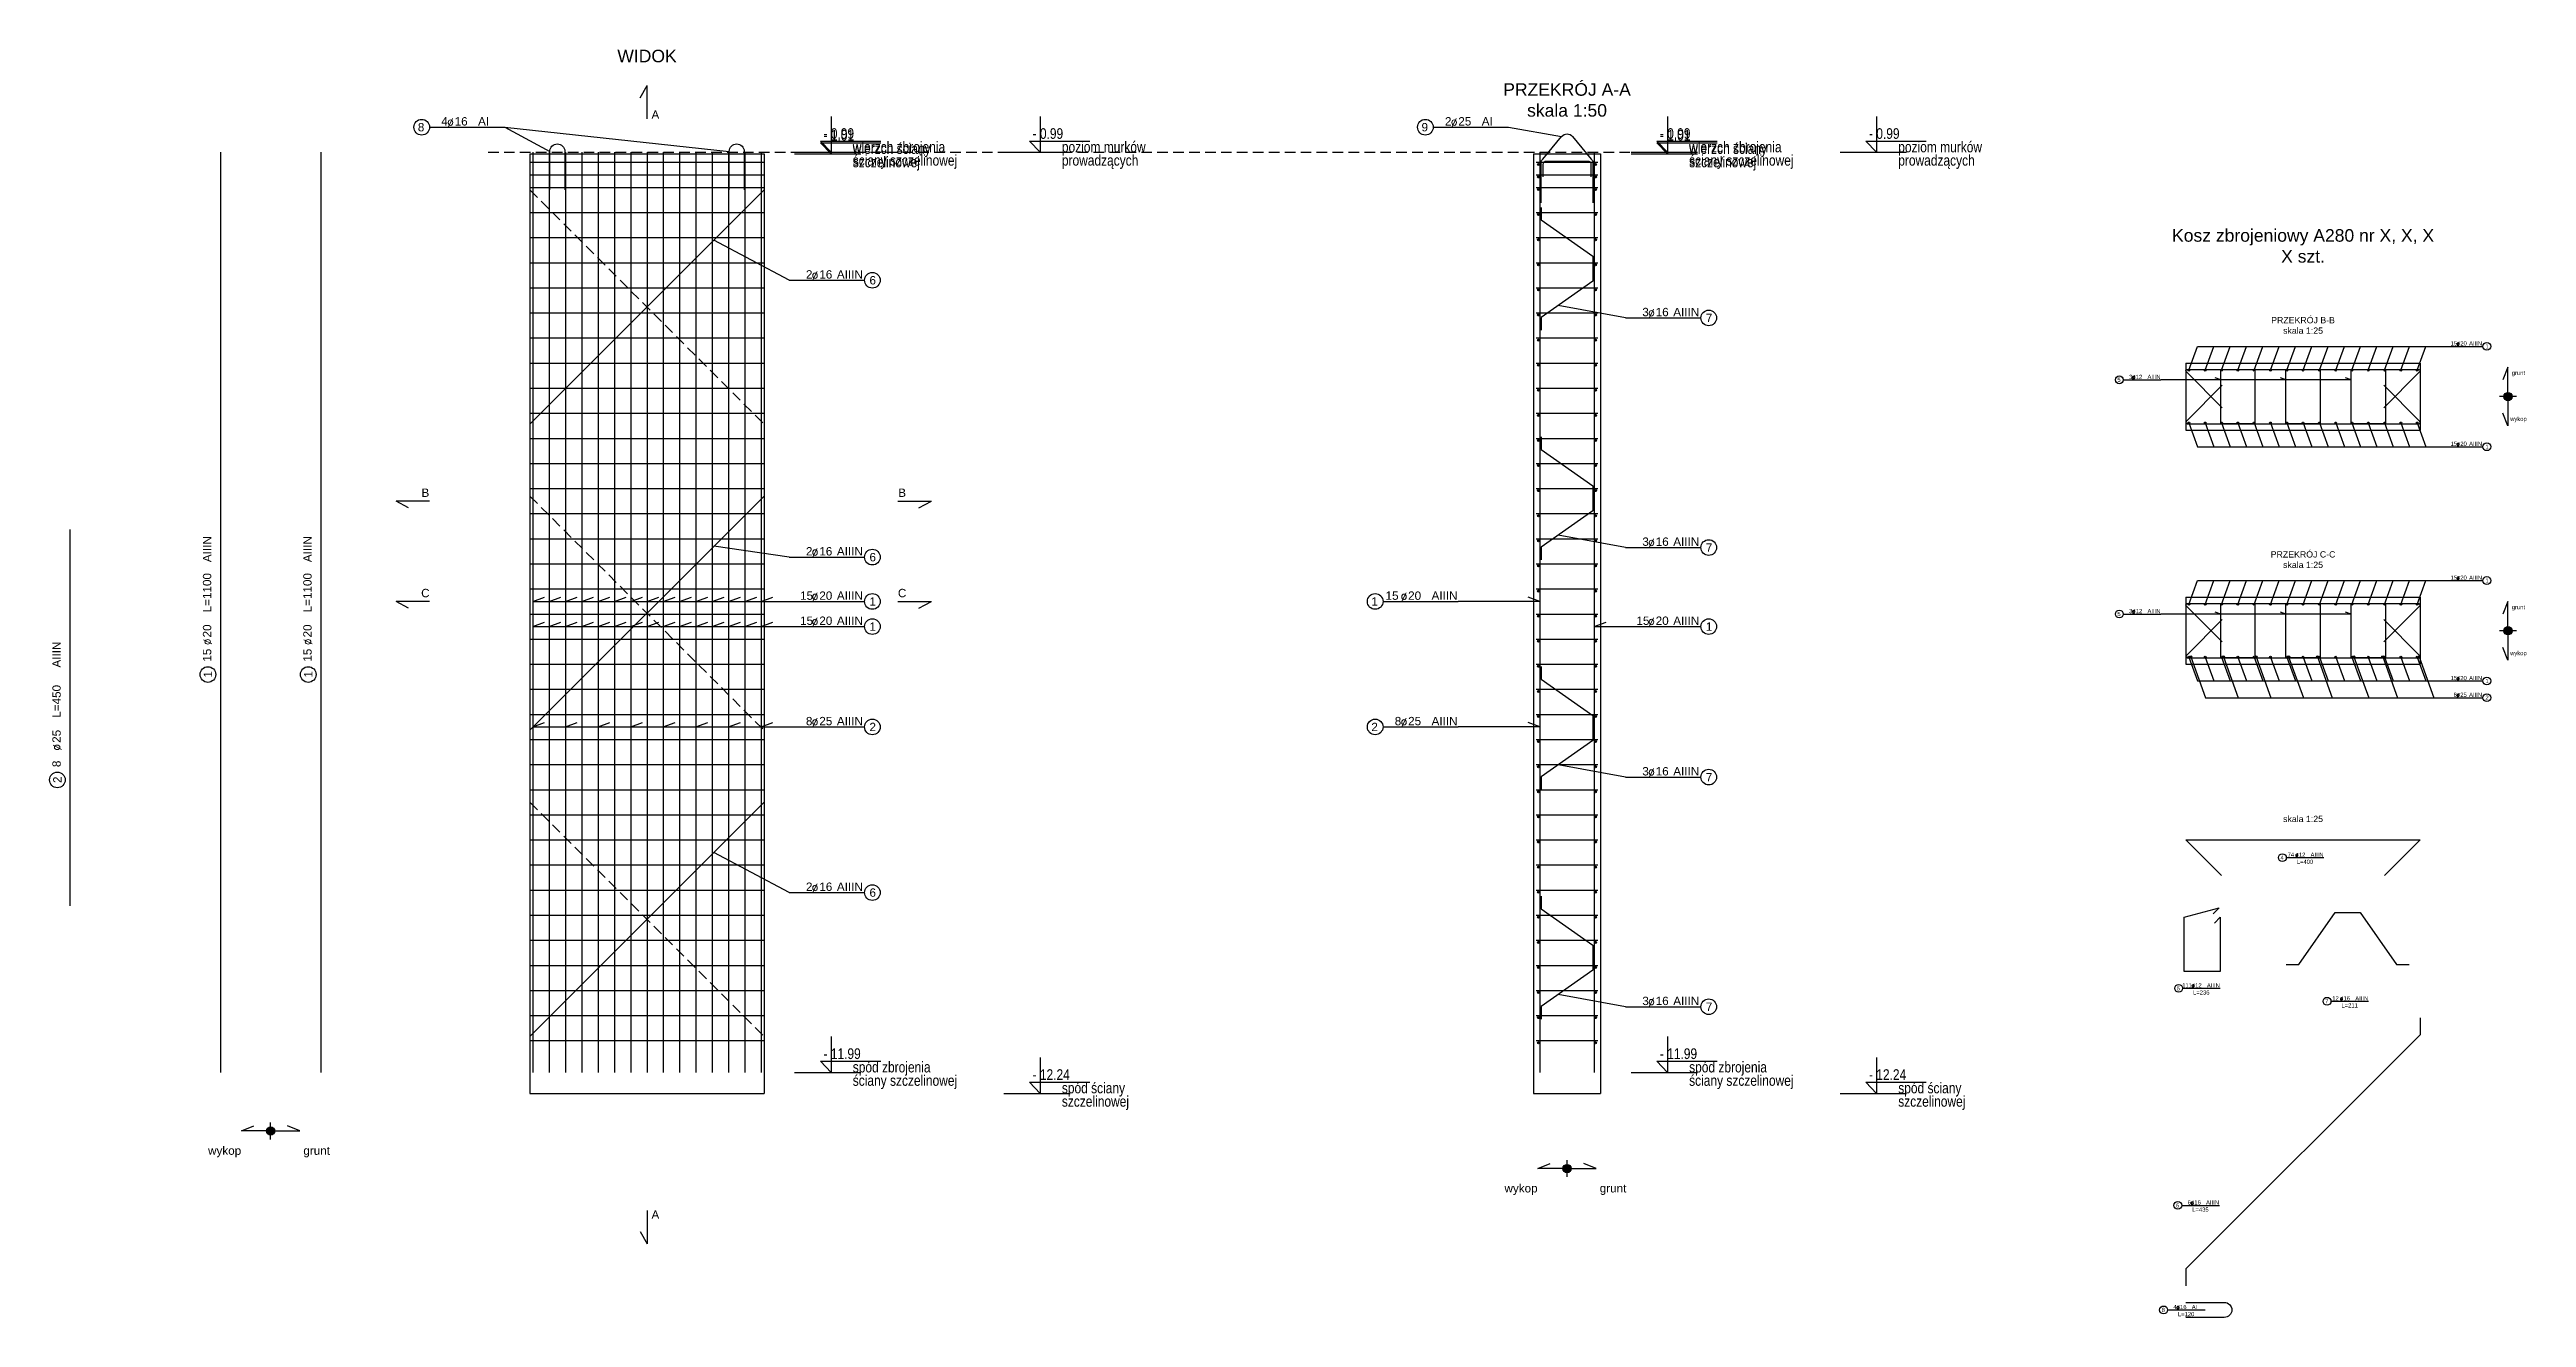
# Model space of a CAD drawing. Extents: x -5033 to 9347, y -16423 to -2430.
# Drawn here: x -1574 to 1387, y -3946 to -2430 of the extents above; entities that cross this region are included whole.
import ezdxf
from ezdxf.enums import TextEntityAlignment as Align

# ---------------------------------------------------------------- set-up
doc = ezdxf.new("R2010")
doc.units = 0
doc.header["$MEASUREMENT"] = 0
doc.linetypes.add('DASHED', pattern=[19.05, 12.7, -6.35])
for name, color, linetype in [('__SOL-KOTY_WYSOKOSCIOWE', 4, 'CONTINUOUS'), ('__SOL-OPISY', 4, 'CONTINUOUS'), ('__SOL-PRZERYWANA', 253, 'DASHED'), ('__SOL-WIDOK', 4, 'CONTINUOUS'), ('__SOL-ZBROJENIE', 3, 'CONTINUOUS')]:
    doc.layers.add(name, color=color, linetype=linetype)
doc.styles.add('ARIAL', font='arial.ttf', dxfattribs={"height": 2.5})
doc.styles.add('SIMPLEX', font='SIMPLEX.SHX', dxfattribs={"width": 0.8})
doc.styles.get("Standard").update_dxf_attribs({"font": 'arial.ttf'})

msp = doc.modelspace()

# ---------------------------------------------------------------- texts
at = {"layer": '__SOL-OPISY', "width": 2500, "attachment_point": 5}
for s, insert, char_height in [('\\P\\PWIDOK\\P', (-860, -2413), 15), ('\\P\\P\\PPRZEKRÓJ A-A\\Pskala 1:50\\P', (240, -2453), 15), ('A\\P', (-850, -2508), 10), ('Kosz zbrojeniowy A280 nr X, X, X\\PX szt.\\P', (1120, -2665), 15), ('PRZEKRÓJ B-B\\Pskala 1:25\\P', (1120, -2760), 7.5), ('grunt\\P', (1377.5, -2817.5), 5), ('wykop\\P', (1377.5, -2872.5), 5), ('B\\P', (-1125, -2960), 10), ('B\\P', (-555, -2960), 10), ('PRZEKRÓJ C-C\\Pskala 1:25\\P', (1120, -3040), 7.5), ('C\\P', (-1125, -3080), 10), ('C\\P', (-555, -3080), 10), ('grunt\\P', (1377.5, -3097.5), 5), ('wykop\\P', (1377.5, -3152.5), 5), ('skala 1:25\\P', (1120, -3350), 7.5), ('wykop\\P', (-1365, -3748), 10), ('grunt\\P', (-1255, -3748), 10), ('wykop\\P', (185, -3793), 10), ('grunt\\P', (295, -3793), 10), ('A\\P', (-850, -3823), 10)]:
    msp.add_mtext(s, dxfattribs=dict(at, insert=insert, char_height=char_height))

# ---------------------------------------------------------------- blocks, each defined once
blk = doc.blocks.new('OPIS_PRET_BEZ_LINII')
at = {"layer": '__SOL-OPISY'}
blk.add_circle((25.7, 0), 9.36, dxfattribs=at)
at = {"layer": '__SOL-OPISY', "style": 'SIMPLEX', "width": 0.9}
blk.add_text(' %%c ', height=10, dxfattribs=at).set_placement((64.7, -4.8), align=Align.CENTER)
at = {"layer": '__SOL-OPISY', "style": 'ARIAL', "width": 0.8}
blk.add_attdef('NUMER', text='', height=10, dxfattribs=at).set_placement((25.7, 0), align=Align.MIDDLE)
blk.add_attdef('ILOSC', text='', height=10, dxfattribs=at).set_placement((56.9, -5.1), align=Align.RIGHT)
for tag, p in [('SREDNICA', (71, -5.1)), ('DLUGOSC', (95.1, -5.2)), ('STAL', (144.7, -5.2))]:
    blk.add_attdef(tag, p, '', height=10, dxfattribs=at)
blk = doc.blocks.new('OPIS_PRAWY')
at = {"layer": '__SOL-OPISY'}
blk.add_line((0, 0), (90, 0), dxfattribs=at)
blk.add_circle((99.4, 0), 9.36, dxfattribs=at)
at = {"layer": '__SOL-OPISY', "style": 'SIMPLEX', "width": 0.9}
blk.add_text(' %%c ', height=10, dxfattribs=at).set_placement((20.9, 0.5))
at = {"layer": '__SOL-OPISY', "style": 'ARIAL', "width": 0.8}
blk.add_attdef('ILOSC', text='', height=10, dxfattribs=at).set_placement((27.1, 0.1), align=Align.RIGHT)
for tag, p in [('SREDNICA', (35.4, 0.1)), ('STAL', (58.4, 0.5))]:
    blk.add_attdef(tag, p, '', height=10, dxfattribs=at)
for tag, p in [('NUMER', (99.4, 0)), ('DLUGOSC', (52.8, -6.1))]:
    blk.add_attdef(tag, text='', height=10, dxfattribs=at).set_placement(p, align=Align.MIDDLE)
blk = doc.blocks.new('OPIS_LEWY')
at = {"layer": '__SOL-OPISY'}
blk.add_line((-90, 0), (0, 0), dxfattribs=at)
blk.add_circle((-99.4, 0), 9.36, dxfattribs=at)
at = {"layer": '__SOL-OPISY', "style": 'SIMPLEX', "width": 0.9}
blk.add_text(' %%c ', height=10, dxfattribs=at).set_placement((-75, 0.5))
at = {"layer": '__SOL-OPISY', "style": 'ARIAL', "width": 0.8}
for tag, p in [('NUMER', (-99.4, 0)), ('DLUGOSC', (-58.9, -6.6))]:
    blk.add_attdef(tag, text='', height=10, dxfattribs=at).set_placement(p, align=Align.MIDDLE)
blk.add_attdef('ILOSC', text='', height=10, dxfattribs=at).set_placement((-74, 0.1), align=Align.RIGHT)
for tag, p in [('SREDNICA', (-65.8, 0.1)), ('STAL', (-42.7, 0.3))]:
    blk.add_attdef(tag, p, '', height=10, dxfattribs=at)
blk = doc.blocks.new('KOTA')
at = {"layer": '__SOL-KOTY_WYSOKOSCIOWE'}
for p, q in [((0, 33.4), (0, 0)), ((-34, 0), (28, 0)), ((0, 0), (-9.9, 10.4)), ((-9.9, 10.4), (46.5, 10.4))]:
    blk.add_line(p, q, dxfattribs=at)
at = {"layer": '__SOL-KOTY_WYSOKOSCIOWE', "style": 'ARIAL', "width": 0.8}
blk.add_attdef('RZEDNA', (500.5, 15.9), '', height=10.4, dxfattribs=at)

# ---------------------------------------------------------------- hatches: boundary and pattern name
at = {"layer": '__SOL-OPISY'}
for points in [[(1370, -2845, 1), (1360, -2845, 1)], [(1370, -3125, 1), (1360, -3125, 1)], [(-1305, -3723, 1), (-1315, -3723, 1)], [(245, -3768, 1), (235, -3768, 1)]]:
    msp.add_hatch(color=256, dxfattribs=at).paths.add_polyline_path(points)
at = {"layer": '__SOL-ZBROJENIE'}
for points in [[(207.2, -2567.5, 1), (204.8, -2567.5, 1)], [(275.2, -2567.5, 1), (272.8, -2567.5, 1)], [(207.2, -2582.5, 1), (204.8, -2582.5, 1)], [(207.2, -2597.5, 1), (204.8, -2597.5, 1)], [(275.2, -2582.5, 1), (272.8, -2582.5, 1)], [(275.2, -2597.5, 1), (272.8, -2597.5, 1)], [(207.2, -2627.5, 1), (204.8, -2627.5, 1)], [(275.2, -2627.5, 1), (272.8, -2627.5, 1)], [(207.2, -2657.5, 1), (204.8, -2657.5, 1)], [(275.2, -2657.5, 1), (272.8, -2657.5, 1)], [(207.2, -2687.5, 1), (204.8, -2687.5, 1)], [(275.2, -2687.5, 1), (272.8, -2687.5, 1)], [(207.2, -2717.5, 1), (204.8, -2717.5, 1)], [(275.2, -2717.5, 1), (272.8, -2717.5, 1)], [(207.2, -2747.5, 1), (204.8, -2747.5, 1)], [(275.2, -2747.5, 1), (272.8, -2747.5, 1)], [(207.2, -2777.5, 1), (204.8, -2777.5, 1)], [(275.2, -2777.5, 1), (272.8, -2777.5, 1)], [(207.2, -2807.5, 1), (204.8, -2807.5, 1)], [(275.2, -2807.5, 1), (272.8, -2807.5, 1)], [(984.5, -2813.5, 1), (982.5, -2813.5, 1)], [(1004, -2813.5, 1), (1002, -2813.5, 1)], [(1023.5, -2813.5, 1), (1021.5, -2813.5, 1)], [(1043, -2813.5, 1), (1041, -2813.5, 1)], [(1062.5, -2813.5, 1), (1060.5, -2813.5, 1)], [(1082, -2813.5, 1), (1080, -2813.5, 1)], [(1101.5, -2813.5, 1), (1099.5, -2813.5, 1)], [(1121, -2813.5, 1), (1119, -2813.5, 1)], [(1140.5, -2813.5, 1), (1138.5, -2813.5, 1)], [(1160, -2813.5, 1), (1158, -2813.5, 1)], [(1179.5, -2813.5, 1), (1177.5, -2813.5, 1)], [(1199, -2813.5, 1), (1197, -2813.5, 1)], [(1218.5, -2813.5, 1), (1216.5, -2813.5, 1)], [(1238, -2813.5, 1), (1236, -2813.5, 1)], [(1257.5, -2813.5, 1), (1255.5, -2813.5, 1)], [(207.2, -2837.5, 1), (204.8, -2837.5, 1)], [(275.2, -2837.5, 1), (272.8, -2837.5, 1)], [(207.2, -2867.5, 1), (204.8, -2867.5, 1)], [(275.2, -2867.5, 1), (272.8, -2867.5, 1)], [(207.2, -2897.5, 1), (204.8, -2897.5, 1)], [(275.2, -2897.5, 1), (272.8, -2897.5, 1)], [(984.5, -2876.5, 1), (982.5, -2876.5, 1)], [(1004, -2876.5, 1), (1002, -2876.5, 1)], [(1023.5, -2876.5, 1), (1021.5, -2876.5, 1)], [(1043, -2876.5, 1), (1041, -2876.5, 1)], [(1062.5, -2876.5, 1), (1060.5, -2876.5, 1)], [(1082, -2876.5, 1), (1080, -2876.5, 1)], [(1101.5, -2876.5, 1), (1099.5, -2876.5, 1)], [(1121, -2876.5, 1), (1119, -2876.5, 1)], [(1140.5, -2876.5, 1), (1138.5, -2876.5, 1)], [(1160, -2876.5, 1), (1158, -2876.5, 1)], [(1179.5, -2876.5, 1), (1177.5, -2876.5, 1)], [(1199, -2876.5, 1), (1197, -2876.5, 1)], [(1218.5, -2876.5, 1), (1216.5, -2876.5, 1)], [(1238, -2876.5, 1), (1236, -2876.5, 1)], [(1257.5, -2876.5, 1), (1255.5, -2876.5, 1)], [(207.2, -2927.5, 1), (204.8, -2927.5, 1)], [(275.2, -2927.5, 1), (272.8, -2927.5, 1)], [(207.2, -2957.5, 1), (204.8, -2957.5, 1)], [(275.2, -2957.5, 1), (272.8, -2957.5, 1)], [(207.2, -2987.5, 1), (204.8, -2987.5, 1)], [(275.2, -2987.5, 1), (272.8, -2987.5, 1)], [(207.2, -3017.5, 1), (204.8, -3017.5, 1)], [(275.2, -3017.5, 1), (272.8, -3017.5, 1)], [(207.2, -3047.5, 1), (204.8, -3047.5, 1)], [(275.2, -3047.5, 1), (272.8, -3047.5, 1)], [(207.2, -3077.5, 1), (204.8, -3077.5, 1)], [(275.2, -3077.5, 1), (272.8, -3077.5, 1)], [(207.2, -3107.5, 1), (204.8, -3107.5, 1)], [(275.2, -3107.5, 1), (272.8, -3107.5, 1)], [(984.5, -3093.5, 1), (982.5, -3093.5, 1)], [(1004, -3093.5, 1), (1002, -3093.5, 1)], [(1023.5, -3093.5, 1), (1021.5, -3093.5, 1)], [(1043, -3093.5, 1), (1041, -3093.5, 1)], [(1062.5, -3093.5, 1), (1060.5, -3093.5, 1)], [(1082, -3093.5, 1), (1080, -3093.5, 1)], [(1101.5, -3093.5, 1), (1099.5, -3093.5, 1)], [(1121, -3093.5, 1), (1119, -3093.5, 1)], [(1140.5, -3093.5, 1), (1138.5, -3093.5, 1)], [(1160, -3093.5, 1), (1158, -3093.5, 1)], [(1179.5, -3093.5, 1), (1177.5, -3093.5, 1)], [(1199, -3093.5, 1), (1197, -3093.5, 1)], [(1218.5, -3093.5, 1), (1216.5, -3093.5, 1)], [(1238, -3093.5, 1), (1236, -3093.5, 1)], [(1257.5, -3093.5, 1), (1255.5, -3093.5, 1)], [(207.2, -3137.5, 1), (204.8, -3137.5, 1)], [(275.2, -3137.5, 1), (272.8, -3137.5, 1)], [(207.2, -3167.5, 1), (204.8, -3167.5, 1)], [(275.2, -3167.5, 1), (272.8, -3167.5, 1)], [(984.5, -3156.5, 1), (982.5, -3156.5, 1)], [(987, -3156.25, 1), (984.5, -3156.25, 1)], [(1004, -3156.5, 1), (1002, -3156.5, 1)], [(1023.5, -3156.5, 1), (1021.5, -3156.5, 1)], [(1026, -3156.25, 1), (1023.5, -3156.25, 1)], [(1043, -3156.5, 1), (1041, -3156.5, 1)], [(1062.5, -3156.5, 1), (1060.5, -3156.5, 1)], [(1065, -3156.25, 1), (1062.5, -3156.25, 1)], [(1082, -3156.5, 1), (1080, -3156.5, 1)], [(1101.5, -3156.5, 1), (1099.5, -3156.5, 1)], [(1104, -3156.25, 1), (1101.5, -3156.25, 1)], [(1121, -3156.5, 1), (1119, -3156.5, 1)], [(1138.5, -3156.25, 1), (1136, -3156.25, 1)], [(1140.5, -3156.5, 1), (1138.5, -3156.5, 1)], [(1160, -3156.5, 1), (1158, -3156.5, 1)], [(1179.5, -3156.5, 1), (1177.5, -3156.5, 1)], [(1182, -3156.25, 1), (1179.5, -3156.25, 1)], [(1199, -3156.5, 1), (1197, -3156.5, 1)], [(1216.5, -3156.25, 1), (1214, -3156.25, 1)], [(1218.5, -3156.5, 1), (1216.5, -3156.5, 1)], [(1238, -3156.5, 1), (1236, -3156.5, 1)], [(1257.5, -3156.5, 1), (1255.5, -3156.5, 1)], [(1260, -3156.25, 1), (1257.5, -3156.25, 1)], [(207.2, -3197.5, 1), (204.8, -3197.5, 1)], [(275.2, -3197.5, 1), (272.8, -3197.5, 1)], [(207.2, -3227.5, 1), (204.8, -3227.5, 1)], [(275.2, -3227.5, 1), (272.8, -3227.5, 1)], [(207.2, -3257.5, 1), (204.8, -3257.5, 1)], [(275.2, -3257.5, 1), (272.8, -3257.5, 1)], [(207.2, -3287.5, 1), (204.8, -3287.5, 1)], [(275.2, -3287.5, 1), (272.8, -3287.5, 1)], [(207.2, -3317.5, 1), (204.8, -3317.5, 1)], [(275.2, -3317.5, 1), (272.8, -3317.5, 1)], [(207.2, -3347.5, 1), (204.8, -3347.5, 1)], [(275.2, -3347.5, 1), (272.8, -3347.5, 1)], [(207.2, -3377.5, 1), (204.8, -3377.5, 1)], [(275.2, -3377.5, 1), (272.8, -3377.5, 1)], [(207.2, -3407.5, 1), (204.8, -3407.5, 1)], [(275.2, -3407.5, 1), (272.8, -3407.5, 1)], [(207.2, -3437.5, 1), (204.8, -3437.5, 1)], [(275.2, -3437.5, 1), (272.8, -3437.5, 1)], [(207.2, -3467.5, 1), (204.8, -3467.5, 1)], [(275.2, -3467.5, 1), (272.8, -3467.5, 1)], [(207.2, -3497.5, 1), (204.8, -3497.5, 1)], [(275.2, -3497.5, 1), (272.8, -3497.5, 1)], [(207.2, -3527.5, 1), (204.8, -3527.5, 1)], [(275.2, -3527.5, 1), (272.8, -3527.5, 1)], [(207.2, -3557.5, 1), (204.8, -3557.5, 1)], [(275.2, -3557.5, 1), (272.8, -3557.5, 1)], [(207.2, -3587.5, 1), (204.8, -3587.5, 1)], [(275.2, -3587.5, 1), (272.8, -3587.5, 1)], [(207.2, -3617.5, 1), (204.8, -3617.5, 1)], [(275.2, -3617.5, 1), (272.8, -3617.5, 1)]]:
    msp.add_hatch(color=256, dxfattribs=at).paths.add_polyline_path(points)

# ---------------------------------------------------------------- linework, layer by layer
at = {"layer": '__SOL-OPISY'}
for p, q in [((-868, -2488), (-860, -2473)), ((-860, -2513), (-860, -2473)), ((-1030, -2523), (-976.25, -2552)), ((-1030, -2523), (-761.75, -2552)), ((170, -2523), (233.5, -2534.3)), ((-690, -2706), (-780, -2658)), ((310, -2750.98), (229.52, -2736.3)), ((983.5, -2813.5), (993.87, -2785)), ((993.87, -2785), (1290, -2785)), ((1003, -2813.5), (1013.37, -2785)), ((1022.5, -2813.5), (1032.87, -2785)), ((1042, -2813.5), (1052.37, -2785)), ((1061.5, -2813.5), (1071.87, -2785)), ((1081, -2813.5), (1091.37, -2785)), ((1100.5, -2813.5), (1110.87, -2785)), ((1120, -2813.5), (1130.37, -2785)), ((1139.5, -2813.5), (1149.87, -2785)), ((1159, -2813.5), (1169.37, -2785)), ((1178.5, -2813.5), (1188.87, -2785)), ((1198, -2813.5), (1208.37, -2785)), ((1217.5, -2813.5), (1227.87, -2785)), ((1237, -2813.5), (1247.37, -2785)), ((1256.5, -2813.5), (1266.87, -2785)), ((1365, -2810), (1359, -2825)), ((1365, -2845), (1365, -2810)), ((1177.5, -2825), (950, -2825)), ((1021.5, -2825), (1014.92, -2822.61)), ((1099.5, -2825), (1092.92, -2822.61)), ((1177.5, -2825), (1170.92, -2822.61)), ((1375, -2845), (1355, -2845)), ((1365, -2880), (1359, -2865)), ((1365, -2845), (1365, -2880)), ((983.5, -2876.5), (993.87, -2905)), ((1003, -2876.5), (1013.37, -2905)), ((1022.5, -2876.5), (1032.87, -2905)), ((1042, -2876.5), (1052.37, -2905)), ((1061.5, -2876.5), (1071.87, -2905)), ((1081, -2876.5), (1091.37, -2905)), ((1100.5, -2876.5), (1110.87, -2905)), ((1120, -2876.5), (1130.37, -2905)), ((1139.5, -2876.5), (1149.87, -2905)), ((1159, -2876.5), (1169.37, -2905)), ((1178.5, -2876.5), (1188.87, -2905)), ((1198, -2876.5), (1208.37, -2905)), ((1217.5, -2876.5), (1227.87, -2905)), ((1237, -2876.5), (1247.37, -2905)), ((1256.5, -2876.5), (1266.87, -2905)), ((993.87, -2905), (1290, -2905)), ((-1120, -2970), (-1160, -2970)), ((-1145, -2978), (-1160, -2970)), ((-560, -2970), (-520, -2970)), ((-535, -2978), (-520, -2970)), ((310, -3025.48), (229.52, -3010.8)), ((-690, -3037), (-780, -3024)), ((983.5, -3093.5), (993.87, -3065)), ((993.87, -3065), (1290, -3065)), ((1003, -3093.5), (1013.37, -3065)), ((1022.5, -3093.5), (1032.87, -3065)), ((1042, -3093.5), (1052.37, -3065)), ((1061.5, -3093.5), (1071.87, -3065)), ((1081, -3093.5), (1091.37, -3065)), ((1100.5, -3093.5), (1110.87, -3065)), ((1120, -3093.5), (1130.37, -3065)), ((1139.5, -3093.5), (1149.87, -3065)), ((1159, -3093.5), (1169.37, -3065)), ((1178.5, -3093.5), (1188.87, -3065)), ((1198, -3093.5), (1208.37, -3065)), ((1217.5, -3093.5), (1227.87, -3065)), ((1237, -3093.5), (1247.37, -3065)), ((1256.5, -3093.5), (1266.87, -3065)), ((-1120, -3090), (-1160, -3090)), ((-1145, -3098), (-1160, -3090)), ((-996.5, -3090), (-982.4, -3084.87)), ((-996.5, -3090), (-690, -3090)), ((-977, -3090), (-962.9, -3084.87)), ((-957.5, -3090), (-943.4, -3084.87)), ((-938, -3090), (-923.9, -3084.87)), ((-918.5, -3090), (-904.4, -3084.87)), ((-899, -3090), (-884.9, -3084.87)), ((-879.5, -3090), (-865.4, -3084.87)), ((-860, -3090), (-845.9, -3084.87)), ((-840.5, -3090), (-826.4, -3084.87)), ((-821, -3090), (-806.9, -3084.87)), ((-801.5, -3090), (-787.4, -3084.87)), ((-782, -3090), (-767.9, -3084.87)), ((-762.5, -3090), (-748.4, -3084.87)), ((-743, -3090), (-728.9, -3084.87)), ((-723.5, -3090), (-709.4, -3084.87)), ((-560, -3090), (-520, -3090)), ((-535, -3098), (-520, -3090)), ((207.5, -3090), (110, -3090)), ((207.5, -3090), (193.41, -3084.87)), ((1177.5, -3105), (950, -3105)), ((1021.5, -3105), (1014.92, -3102.61)), ((1099.5, -3105), (1092.92, -3102.61)), ((1177.5, -3105), (1170.92, -3102.61)), ((1365, -3090), (1359, -3105)), ((1365, -3125), (1365, -3090)), ((-996.5, -3120), (-982.4, -3114.87)), ((-996.5, -3120), (-690, -3120)), ((-977, -3120), (-962.9, -3114.87)), ((-957.5, -3120), (-943.4, -3114.87)), ((-938, -3120), (-923.9, -3114.87)), ((-918.5, -3120), (-904.4, -3114.87)), ((-899, -3120), (-884.9, -3114.87)), ((-879.5, -3120), (-865.4, -3114.87)), ((-860, -3120), (-845.9, -3114.87)), ((-840.5, -3120), (-826.4, -3114.87)), ((-821, -3120), (-806.9, -3114.87)), ((-801.5, -3120), (-787.4, -3114.87)), ((-782, -3120), (-767.9, -3114.87)), ((-762.5, -3120), (-748.4, -3114.87)), ((-743, -3120), (-728.9, -3114.87)), ((-723.5, -3120), (-709.4, -3114.87)), ((272.5, -3120), (286.6, -3114.87)), ((272.5, -3120), (310, -3120)), ((1375, -3125), (1355, -3125)), ((1365, -3125), (1365, -3160)), ((983.5, -3156.5), (993.87, -3185)), ((985.75, -3156.25), (1003.49, -3205)), ((1003, -3156.5), (1013.37, -3185)), ((1022.5, -3156.5), (1032.87, -3185)), ((1024.75, -3156.25), (1042.49, -3205)), ((1042, -3156.5), (1052.37, -3185)), ((1061.5, -3156.5), (1071.87, -3185)), ((1063.75, -3156.25), (1081.49, -3205)), ((1081, -3156.5), (1091.37, -3185)), ((1100.5, -3156.5), (1110.87, -3185)), ((1102.75, -3156.25), (1120.49, -3205)), ((1120, -3156.5), (1130.37, -3185)), ((1137.25, -3156.25), (1154.99, -3205)), ((1139.5, -3156.5), (1149.87, -3185)), ((1159, -3156.5), (1169.37, -3185)), ((1178.5, -3156.5), (1188.87, -3185)), ((1180.75, -3156.25), (1198.49, -3205)), ((1198, -3156.5), (1208.37, -3185)), ((1215.25, -3156.25), (1232.99, -3205)), ((1217.5, -3156.5), (1227.87, -3185)), ((1237, -3156.5), (1247.37, -3185)), ((1256.5, -3156.5), (1266.87, -3185)), ((1258.75, -3156.25), (1276.49, -3205)), ((1365, -3160), (1359, -3145)), ((993.87, -3185), (1290, -3185)), ((1003.49, -3205), (1290, -3205)), ((-996.5, -3240), (-982.4, -3234.87)), ((-996.5, -3240), (-690, -3240)), ((-957.5, -3240), (-943.4, -3234.87)), ((-918.5, -3240), (-904.4, -3234.87)), ((-879.5, -3240), (-865.4, -3234.87)), ((-840.5, -3240), (-826.4, -3234.87)), ((-801.5, -3240), (-787.4, -3234.87)), ((-762.5, -3240), (-748.4, -3234.87)), ((-723.5, -3240), (-709.4, -3234.87)), ((207.5, -3240), (110, -3240)), ((207.5, -3240), (193.41, -3234.87)), ((310, -3299.98), (229.52, -3285.3)), ((-690, -3438), (-780, -3390)), ((310, -3574.48), (229.52, -3559.8)), ((-1345, -3723), (-1330, -3717)), ((-1310, -3723), (-1345, -3723)), ((-1310, -3733), (-1310, -3713)), ((-1310, -3723), (-1275, -3723)), ((-1275, -3723), (-1290, -3717)), ((240, -3778), (240, -3758)), ((205, -3768), (220, -3762)), ((240, -3768), (205, -3768)), ((240, -3768), (275, -3768)), ((275, -3768), (260, -3762)), ((-860, -3818), (-860, -3858)), ((-868, -3843), (-860, -3858))]:
    msp.add_line(p, q, dxfattribs=at)
for centre in [(1365, -2845), (1365, -3125), (-1310, -3723), (240, -3768)]:
    msp.add_circle(centre, 5, dxfattribs=at)
at = {"layer": '__SOL-PRZERYWANA'}
msp.add_line((-1050, -2553), (330, -2553), dxfattribs=at)
for points in [[(-1000, -2578), (-1000, -2598), (-720, -2878), (-720, -2898)], [(-1000, -2944), (-1000, -2964), (-720, -3244), (-720, -3264)], [(-1000, -3310), (-1000, -3330), (-720, -3610), (-720, -3630)]]:
    msp.add_lwpolyline(points, dxfattribs=at)
at = {"layer": '__SOL-WIDOK'}
for p, q in [((-1000, -2555), (-1000, -3678)), ((-1000, -2555), (-720, -2555)), ((-720, -2555), (-720, -3678)), ((200, -2555), (200, -3678)), ((200, -2555), (280, -2555)), ((280, -2555), (280, -3678)), ((980, -2805), (980, -2885)), ((980, -2805), (1260, -2805)), ((1260, -2805), (1260, -2885)), ((980, -2885), (1260, -2885)), ((980, -3085), (980, -3165)), ((980, -3085), (1260, -3085)), ((1260, -3085), (1260, -3165)), ((980, -3165), (1260, -3165)), ((-1000, -3678), (-720, -3678)), ((200, -3678), (280, -3678))]:
    msp.add_line(p, q, dxfattribs=at)
at = {"layer": '__SOL-ZBROJENIE'}
for p, q in [((-1370, -2553), (-1370, -3653)), ((-1250, -2553), (-1250, -3653)), ((-1000, -2565), (-720, -2565)), ((-996.5, -2553), (-996.5, -3653)), ((-977, -2553), (-977, -3653)), ((-957.5, -2553), (-957.5, -3653)), ((-938, -2553), (-938, -3653)), ((-918.5, -2553), (-918.5, -3653)), ((-899, -2553), (-899, -3653)), ((-879.5, -2553), (-879.5, -3653)), ((-860, -2553), (-860, -3653)), ((-840.5, -2553), (-840.5, -3653)), ((-821, -2553), (-821, -3653)), ((-801.5, -2553), (-801.5, -3653)), ((-782, -2553), (-782, -3653)), ((-762.5, -2553), (-762.5, -3653)), ((-743, -2553), (-743, -3653)), ((-723.5, -2553), (-723.5, -3653)), ((203, -2565), (277, -2565)), ((207.5, -2553), (207.5, -3653)), ((272.5, -2553), (272.5, -3653)), ((-1000, -2580), (-720, -2580)), ((-1000, -2595), (-720, -2595)), ((203, -2580), (277, -2580)), ((203, -2595), (277, -2595)), ((-1000, -2625), (-720, -2625)), ((203, -2625), (277, -2625)), ((-1000, -2655), (-720, -2655)), ((203, -2655), (277, -2655)), ((-1000, -2685), (-720, -2685)), ((203, -2685), (277, -2685)), ((-1000, -2715), (-720, -2715)), ((203, -2715), (277, -2715)), ((-1000, -2745), (-720, -2745)), ((203, -2745), (277, -2745)), ((-1000, -2775), (-720, -2775)), ((203, -2775), (277, -2775)), ((-1000, -2805), (-720, -2805)), ((203, -2805), (277, -2805)), ((-1000, -2835), (-720, -2835)), ((203, -2835), (277, -2835)), ((-1000, -2865), (-720, -2865)), ((203, -2865), (277, -2865)), ((-1000, -2895), (-720, -2895)), ((203, -2895), (277, -2895)), ((-1000, -2925), (-720, -2925)), ((203, -2925), (277, -2925)), ((-1000, -2955), (-720, -2955)), ((203, -2955), (277, -2955)), ((-1000, -2985), (-720, -2985)), ((203, -2985), (277, -2985)), ((-1550, -3004), (-1550, -3454)), ((-1000, -3015), (-720, -3015)), ((203, -3015), (277, -3015)), ((-1000, -3045), (-720, -3045)), ((203, -3045), (277, -3045)), ((-1000, -3075), (-720, -3075)), ((203, -3075), (277, -3075)), ((-1000, -3105), (-720, -3105)), ((203, -3105), (277, -3105)), ((-1000, -3135), (-720, -3135)), ((203, -3135), (277, -3135)), ((-1000, -3165), (-720, -3165)), ((203, -3165), (277, -3165)), ((-1000, -3195), (-720, -3195)), ((203, -3195), (277, -3195)), ((-1000, -3225), (-720, -3225)), ((203, -3225), (277, -3225)), ((-1000, -3255), (-720, -3255)), ((203, -3255), (277, -3255)), ((-1000, -3285), (-720, -3285)), ((203, -3285), (277, -3285)), ((-1000, -3315), (-720, -3315)), ((203, -3315), (277, -3315)), ((-1000, -3345), (-720, -3345)), ((203, -3345), (277, -3345)), ((-1000, -3375), (-720, -3375)), ((203, -3375), (277, -3375)), ((-1000, -3405), (-720, -3405)), ((203, -3405), (277, -3405)), ((-1000, -3435), (-720, -3435)), ((203, -3435), (277, -3435)), ((-1000, -3465), (-720, -3465)), ((203, -3465), (277, -3465)), ((-1000, -3495), (-720, -3495)), ((203, -3495), (277, -3495)), ((-1000, -3525), (-720, -3525)), ((203, -3525), (277, -3525)), ((-1000, -3555), (-720, -3555)), ((203, -3555), (277, -3555)), ((-1000, -3585), (-720, -3585)), ((203, -3585), (277, -3585)), ((-1000, -3615), (-720, -3615)), ((203, -3615), (277, -3615))]:
    msp.add_line(p, q, dxfattribs=at)
for points in [[(-976.25, -2597.86), (-976.25, -2552, -1), (-958.25, -2552), (-958.25, -2597.86)], [(-761.75, -2597.86), (-761.75, -2552, -1), (-743.75, -2552), (-743.75, -2597.86)], [(209, -2613.5), (209, -2565, -0.22), (211, -2561.12), (233.5, -2534.3, -0.5), (246.5, -2534.3), (269, -2561.12, -0.22), (271, -2565), (271, -2613.5)], [(211.5, -2582.5), (211.5, -2567.5, -0.48), (215.5, -2563.5), (264.5, -2563.5, -0.48), (268.5, -2567.5), (268.5, -2582.5)], [(1023.43, -2858.43), (981, -2816, -0.7), (981.5, -2812.5), (1258.5, -2812.5, -0.7), (1259, -2816), (1216.57, -2858.43)], [(1023.43, -2858.43), (981, -2816, -0.7), (981.5, -2812.5), (1258.5, -2812.5, -0.7), (1259, -2816), (1216.57, -2858.43)], [(1023.43, -2831.57), (981, -2874, 0.7), (981.5, -2877.5), (1258.5, -2877.5, 0.7), (1259, -2874), (1216.57, -2831.57)], [(1023.43, -2831.57), (981, -2874, 0.7), (981.5, -2877.5), (1258.5, -2877.5, 0.7), (1259, -2874), (1216.57, -2831.57)], [(1023.43, -3138.43), (981, -3096, -0.7), (981.5, -3092.5), (1258.5, -3092.5, -0.7), (1259, -3096), (1216.57, -3138.43)], [(1023.43, -3138.43), (981, -3096, -0.7), (981.5, -3092.5), (1258.5, -3092.5, -0.7), (1259, -3096), (1216.57, -3138.43)], [(1023.43, -3111.57), (981, -3154, 0.7), (981.5, -3157.5), (1258.5, -3157.5, 0.7), (1259, -3154), (1216.57, -3111.57)], [(1023.43, -3111.57), (981, -3154, 0.7), (981.5, -3157.5), (1258.5, -3157.5, 0.7), (1259, -3154), (1216.57, -3111.57)], [(980, -3927.93), (1025.86, -3927.93, -1), (1025.86, -3945.93), (980, -3945.93)]]:
    msp.add_lwpolyline(points, format="xyb", dxfattribs=at)
for points in [[(-720, -2578), (-720, -2598), (-1000, -2878), (-1000, -2898)], [(209, -2618.84), (209, -2633.84), (271, -2677.25), (271, -2707.25), (209, -2750.66), (209, -2765.66)], [(209, -2893.34), (209, -2908.34), (271, -2951.75), (271, -2981.75), (209, -3025.16), (209, -3040.16)], [(-720, -2944), (-720, -2964), (-1000, -3244), (-1000, -3264)], [(209, -3167.84), (209, -3182.84), (271, -3226.25), (271, -3256.25), (209, -3299.66), (209, -3314.66)], [(-720, -3310), (-720, -3330), (-1000, -3610), (-1000, -3630)], [(1022.43, -3417.43), (980, -3375), (1260, -3375), (1217.57, -3417.43)], [(209, -3442.34), (209, -3457.34), (271, -3500.75), (271, -3530.75), (209, -3574.16), (209, -3589.16)], [(1013.93, -3474.5), (1021, -3467.43), (1021, -3532.43), (978, -3532.43), (978, -3467.43), (1019.53, -3456.3), (1012.46, -3463.37)], [(1100, -3523.93), (1115, -3523.93), (1158.41, -3461.93), (1188.41, -3461.93), (1231.83, -3523.93), (1246.83, -3523.93)], [(1260, -3587.93), (1260, -3607.93), (980, -3887.93), (980, -3907.93)]]:
    msp.add_lwpolyline(points, dxfattribs=at)
for points in [[(1022, -2812.5), (1062, -2812.5, -0.414214), (1062.5, -2813), (1062.5, -2877, -0.414214), (1062, -2877.5), (1022, -2877.5, -0.414214), (1021.5, -2877), (1021.5, -2813, -0.414214)], [(1100, -2812.5), (1140, -2812.5, -0.414214), (1140.5, -2813), (1140.5, -2877, -0.414214), (1140, -2877.5), (1100, -2877.5, -0.414214), (1099.5, -2877), (1099.5, -2813, -0.414214)], [(1178, -2812.5), (1218, -2812.5, -0.414214), (1218.5, -2813), (1218.5, -2877, -0.414214), (1218, -2877.5), (1178, -2877.5, -0.414214), (1177.5, -2877), (1177.5, -2813, -0.414214)], [(1022, -3092.5), (1062, -3092.5, -0.414214), (1062.5, -3093), (1062.5, -3157, -0.414214), (1062, -3157.5), (1022, -3157.5, -0.414214), (1021.5, -3157), (1021.5, -3093, -0.414214)], [(1100, -3092.5), (1140, -3092.5, -0.414214), (1140.5, -3093), (1140.5, -3157, -0.414214), (1140, -3157.5), (1100, -3157.5, -0.414214), (1099.5, -3157), (1099.5, -3093, -0.414214)], [(1178, -3092.5), (1218, -3092.5, -0.414214), (1218.5, -3093), (1218.5, -3157, -0.414214), (1218, -3157.5), (1178, -3157.5, -0.414214), (1177.5, -3157), (1177.5, -3093, -0.414214)]]:
    msp.add_lwpolyline(points, format="xyb", close=True, dxfattribs=at)
for centre, radius in [((206, -2567.5), 1.2), ((274, -2567.5), 1.2), ((206, -2582.5), 1.2), ((206, -2597.5), 1.2), ((274, -2582.5), 1.2), ((274, -2597.5), 1.2), ((206, -2627.5), 1.2), ((274, -2627.5), 1.2), ((206, -2657.5), 1.2), ((274, -2657.5), 1.2), ((206, -2687.5), 1.2), ((274, -2687.5), 1.2), ((206, -2717.5), 1.2), ((274, -2717.5), 1.2), ((206, -2747.5), 1.2), ((274, -2747.5), 1.2), ((206, -2777.5), 1.2), ((274, -2777.5), 1.2), ((206, -2807.5), 1.2), ((274, -2807.5), 1.2), ((983.5, -2813.5), 1), ((1003, -2813.5), 1), ((1022.5, -2813.5), 1), ((1042, -2813.5), 1), ((1061.5, -2813.5), 1), ((1081, -2813.5), 1), ((1100.5, -2813.5), 1), ((1120, -2813.5), 1), ((1139.5, -2813.5), 1), ((1159, -2813.5), 1), ((1178.5, -2813.5), 1), ((1198, -2813.5), 1), ((1217.5, -2813.5), 1), ((1237, -2813.5), 1), ((1256.5, -2813.5), 1), ((206, -2837.5), 1.2), ((274, -2837.5), 1.2), ((206, -2867.5), 1.2), ((274, -2867.5), 1.2), ((206, -2897.5), 1.2), ((274, -2897.5), 1.2), ((983.5, -2876.5), 1), ((1003, -2876.5), 1), ((1022.5, -2876.5), 1), ((1042, -2876.5), 1), ((1061.5, -2876.5), 1), ((1081, -2876.5), 1), ((1100.5, -2876.5), 1), ((1120, -2876.5), 1), ((1139.5, -2876.5), 1), ((1159, -2876.5), 1), ((1178.5, -2876.5), 1), ((1198, -2876.5), 1), ((1217.5, -2876.5), 1), ((1237, -2876.5), 1), ((1256.5, -2876.5), 1), ((206, -2927.5), 1.2), ((274, -2927.5), 1.2), ((206, -2957.5), 1.2), ((274, -2957.5), 1.2), ((206, -2987.5), 1.2), ((274, -2987.5), 1.2), ((206, -3017.5), 1.2), ((274, -3017.5), 1.2), ((206, -3047.5), 1.2), ((274, -3047.5), 1.2), ((206, -3077.5), 1.2), ((274, -3077.5), 1.2), ((206, -3107.5), 1.2), ((274, -3107.5), 1.2), ((983.5, -3093.5), 1), ((1003, -3093.5), 1), ((1022.5, -3093.5), 1), ((1042, -3093.5), 1), ((1061.5, -3093.5), 1), ((1081, -3093.5), 1), ((1100.5, -3093.5), 1), ((1120, -3093.5), 1), ((1139.5, -3093.5), 1), ((1159, -3093.5), 1), ((1178.5, -3093.5), 1), ((1198, -3093.5), 1), ((1217.5, -3093.5), 1), ((1237, -3093.5), 1), ((1256.5, -3093.5), 1), ((206, -3137.5), 1.2), ((274, -3137.5), 1.2), ((206, -3167.5), 1.2), ((274, -3167.5), 1.2), ((983.5, -3156.5), 1), ((985.75, -3156.25), 1.25), ((1003, -3156.5), 1), ((1022.5, -3156.5), 1), ((1024.75, -3156.25), 1.25), ((1042, -3156.5), 1), ((1061.5, -3156.5), 1), ((1063.75, -3156.25), 1.25), ((1081, -3156.5), 1), ((1100.5, -3156.5), 1), ((1102.75, -3156.25), 1.25), ((1120, -3156.5), 1), ((1137.25, -3156.25), 1.25), ((1139.5, -3156.5), 1), ((1159, -3156.5), 1), ((1178.5, -3156.5), 1), ((1180.75, -3156.25), 1.25), ((1198, -3156.5), 1), ((1215.25, -3156.25), 1.25), ((1217.5, -3156.5), 1), ((1237, -3156.5), 1), ((1256.5, -3156.5), 1), ((1258.75, -3156.25), 1.25), ((206, -3197.5), 1.2), ((274, -3197.5), 1.2), ((206, -3227.5), 1.2), ((274, -3227.5), 1.2), ((206, -3257.5), 1.2), ((274, -3257.5), 1.2), ((206, -3287.5), 1.2), ((274, -3287.5), 1.2), ((206, -3317.5), 1.2), ((274, -3317.5), 1.2), ((206, -3347.5), 1.2), ((274, -3347.5), 1.2), ((206, -3377.5), 1.2), ((274, -3377.5), 1.2), ((206, -3407.5), 1.2), ((274, -3407.5), 1.2), ((206, -3437.5), 1.2), ((274, -3437.5), 1.2), ((206, -3467.5), 1.2), ((274, -3467.5), 1.2), ((206, -3497.5), 1.2), ((274, -3497.5), 1.2), ((206, -3527.5), 1.2), ((274, -3527.5), 1.2), ((206, -3557.5), 1.2), ((274, -3557.5), 1.2), ((206, -3587.5), 1.2), ((274, -3587.5), 1.2), ((206, -3617.5), 1.2), ((274, -3617.5), 1.2)]:
    msp.add_circle(centre, radius, dxfattribs=at)

# ---------------------------------------------------------------- block references
at = {"layer": '__SOL-KOTY_WYSOKOSCIOWE'}
ref = msp.add_blockref('KOTA', (-640, -2553), dxfattribs=dict(at, xscale=1.28, yscale=1.28, zscale=1.28))
ref.add_attrib('RZEDNA', '- 0.99', (-649, -2537), dxfattribs={"height": 12.8, "style": 'ARIAL', "width": 0.8})
ref.add_attrib('OPIS1', 'wierzch zbrojenia', (-614, -2553), dxfattribs={"height": 12.8, "style": 'ARIAL', "width": 0.8})
ref.add_attrib('OPIS2', 'ściany szczelinowej', (-614, -2569), dxfattribs={"height": 12.8, "style": 'ARIAL', "width": 0.8})
ref = msp.add_blockref('KOTA', (-640, -2555), dxfattribs=dict(at, xscale=1.28, yscale=1.28, zscale=1.28))
ref.add_attrib('RZEDNA', '- 1.01', (-649, -2539), dxfattribs={"height": 12.8, "style": 'ARIAL', "width": 0.8})
ref.add_attrib('OPIS1', 'wierzch ściany', (-614, -2555), dxfattribs={"height": 12.8, "style": 'ARIAL', "width": 0.8})
ref.add_attrib('OPIS2', 'szczelinowej', (-614, -2571), dxfattribs={"height": 12.8, "style": 'ARIAL', "width": 0.8})
ref = msp.add_blockref('KOTA', (-390, -2553), dxfattribs=dict(at, xscale=1.28, yscale=1.28, zscale=1.28))
ref.add_attrib('RZEDNA', '- 0.99', (-399, -2537), dxfattribs={"height": 12.8, "style": 'ARIAL', "width": 0.8})
ref.add_attrib('OPIS1', 'poziom murków', (-364, -2553), dxfattribs={"height": 12.8, "style": 'ARIAL', "width": 0.8})
ref.add_attrib('OPIS2', 'prowadzących', (-364, -2569), dxfattribs={"height": 12.8, "style": 'ARIAL', "width": 0.8})
ref = msp.add_blockref('KOTA', (360, -2553), dxfattribs=dict(at, xscale=1.28, yscale=1.28, zscale=1.28))
ref.add_attrib('RZEDNA', '- 0.99', (351, -2537), dxfattribs={"height": 12.8, "style": 'ARIAL', "width": 0.8})
ref.add_attrib('OPIS1', 'wierzch zbrojenia', (386, -2553), dxfattribs={"height": 12.8, "style": 'ARIAL', "width": 0.8})
ref.add_attrib('OPIS2', 'ściany szczelinowej', (386, -2569), dxfattribs={"height": 12.8, "style": 'ARIAL', "width": 0.8})
ref = msp.add_blockref('KOTA', (360, -2555), dxfattribs=dict(at, xscale=1.28, yscale=1.28, zscale=1.28))
ref.add_attrib('RZEDNA', '- 1.01', (351, -2539), dxfattribs={"height": 12.8, "style": 'ARIAL', "width": 0.8})
ref.add_attrib('OPIS1', 'wierzch ściany', (386, -2555), dxfattribs={"height": 12.8, "style": 'ARIAL', "width": 0.8})
ref.add_attrib('OPIS2', 'szczelinowej', (386, -2571), dxfattribs={"height": 12.8, "style": 'ARIAL', "width": 0.8})
ref = msp.add_blockref('KOTA', (610, -2553), dxfattribs=dict(at, xscale=1.28, yscale=1.28, zscale=1.28))
ref.add_attrib('RZEDNA', '- 0.99', (601, -2537), dxfattribs={"height": 12.8, "style": 'ARIAL', "width": 0.8})
ref.add_attrib('OPIS1', 'poziom murków', (636, -2553), dxfattribs={"height": 12.8, "style": 'ARIAL', "width": 0.8})
ref.add_attrib('OPIS2', 'prowadzących', (636, -2569), dxfattribs={"height": 12.8, "style": 'ARIAL', "width": 0.8})
ref = msp.add_blockref('KOTA', (-640, -3653), dxfattribs=dict(at, xscale=1.28, yscale=1.28, zscale=1.28))
ref.add_attrib('RZEDNA', '- 11.99', (-649, -3637), dxfattribs={"height": 12.8, "style": 'ARIAL', "width": 0.8})
ref.add_attrib('OPIS1', 'spód zbrojenia', (-614, -3653), dxfattribs={"height": 12.8, "style": 'ARIAL', "width": 0.8})
ref.add_attrib('OPIS2', 'ściany szczelinowej', (-614, -3669), dxfattribs={"height": 12.8, "style": 'ARIAL', "width": 0.8})
ref = msp.add_blockref('KOTA', (360, -3653), dxfattribs=dict(at, xscale=1.28, yscale=1.28, zscale=1.28))
ref.add_attrib('RZEDNA', '- 11.99', (351, -3637), dxfattribs={"height": 12.8, "style": 'ARIAL', "width": 0.8})
ref.add_attrib('OPIS1', 'spód zbrojenia', (386, -3653), dxfattribs={"height": 12.8, "style": 'ARIAL', "width": 0.8})
ref.add_attrib('OPIS2', 'ściany szczelinowej', (386, -3669), dxfattribs={"height": 12.8, "style": 'ARIAL', "width": 0.8})
ref = msp.add_blockref('KOTA', (-390, -3678), dxfattribs=dict(at, xscale=1.28, yscale=1.28, zscale=1.28))
ref.add_attrib('RZEDNA', '- 12.24', (-399, -3662), dxfattribs={"height": 12.8, "style": 'ARIAL', "width": 0.8})
ref.add_attrib('OPIS1', 'spód ściany', (-364, -3678), dxfattribs={"height": 12.8, "style": 'ARIAL', "width": 0.8})
ref.add_attrib('OPIS2', 'szczelinowej', (-364, -3694), dxfattribs={"height": 12.8, "style": 'ARIAL', "width": 0.8})
ref = msp.add_blockref('KOTA', (610, -3678), dxfattribs=dict(at, xscale=1.28, yscale=1.28, zscale=1.28))
ref.add_attrib('RZEDNA', '- 12.24', (601, -3662), dxfattribs={"height": 12.8, "style": 'ARIAL', "width": 0.8})
ref.add_attrib('OPIS1', 'spód ściany', (636, -3678), dxfattribs={"height": 12.8, "style": 'ARIAL', "width": 0.8})
ref.add_attrib('OPIS2', 'szczelinowej', (636, -3694), dxfattribs={"height": 12.8, "style": 'ARIAL', "width": 0.8})
at = {"layer": '__SOL-OPISY'}
ref = msp.add_blockref('OPIS_LEWY', (-1030, -2523), dxfattribs=at)
ref.add_attrib('ILOSC', '4', (-1106, -2521), dxfattribs={"height": 10, "style": 'ARIAL'})
ref.add_attrib('SREDNICA', '16', (-1090, -2521), dxfattribs={"height": 10, "style": 'ARIAL'})
ref.add_attrib('STAL', 'AI', (-1062, -2521), dxfattribs={"height": 10, "style": 'ARIAL'})
ref.add_attrib('NUMER', '8', (-1134, -2528), dxfattribs={"height": 10, "style": 'ARIAL'})
ref = msp.add_blockref('OPIS_LEWY', (170, -2523), dxfattribs=at)
ref.add_attrib('ILOSC', '2', (94, -2521), dxfattribs={"height": 10, "style": 'ARIAL'})
ref.add_attrib('SREDNICA', '25', (110, -2521), dxfattribs={"height": 10, "style": 'ARIAL'})
ref.add_attrib('STAL', 'AI', (138, -2521), dxfattribs={"height": 10, "style": 'ARIAL'})
ref.add_attrib('NUMER', '9', (66, -2528), dxfattribs={"height": 10, "style": 'ARIAL'})
ref = msp.add_blockref('OPIS_PRAWY', (-690, -2706), dxfattribs=at)
ref.add_attrib('ILOSC', '2', (-670, -2704), dxfattribs={"height": 10, "style": 'ARIAL'})
ref.add_attrib('SREDNICA', '16', (-654, -2704), dxfattribs={"height": 10, "style": 'ARIAL'})
ref.add_attrib('STAL', 'AIIIN', (-633, -2704), dxfattribs={"height": 10, "style": 'ARIAL'})
ref.add_attrib('NUMER', '6', (-594, -2711), dxfattribs={"height": 10, "style": 'ARIAL'})
ref = msp.add_blockref('OPIS_PRAWY', (310, -2750.98), dxfattribs=at)
ref.add_attrib('ILOSC', '3', (330, -2748.98), dxfattribs={"height": 10, "style": 'ARIAL'})
ref.add_attrib('SREDNICA', '16', (346, -2748.98), dxfattribs={"height": 10, "style": 'ARIAL'})
ref.add_attrib('STAL', 'AIIIN', (367, -2748.98), dxfattribs={"height": 10, "style": 'ARIAL'})
ref.add_attrib('NUMER', '7', (406, -2755.98), dxfattribs={"height": 10, "style": 'ARIAL'})
ref = msp.add_blockref('OPIS_PRAWY', (1290, -2785), dxfattribs=dict(at, xscale=0.5, yscale=0.5, zscale=0.5))
ref.add_attrib('ILOSC', '15', (1296.5, -2784), dxfattribs={"height": 5, "style": 'ARIAL'})
ref.add_attrib('SREDNICA', '20', (1308, -2784), dxfattribs={"height": 5, "style": 'ARIAL'})
ref.add_attrib('STAL', 'AIIIN', (1318.5, -2784), dxfattribs={"height": 5, "style": 'ARIAL'})
ref.add_attrib('NUMER', '1', (1338, -2787.5), dxfattribs={"height": 5, "style": 'ARIAL'})
ref = msp.add_blockref('OPIS_LEWY', (950, -2825), dxfattribs=dict(at, xscale=0.5, yscale=0.5, zscale=0.5))
ref.add_attrib('ILOSC', '3', (912, -2824), dxfattribs={"height": 5, "style": 'ARIAL'})
ref.add_attrib('SREDNICA', '12', (920, -2824), dxfattribs={"height": 5, "style": 'ARIAL'})
ref.add_attrib('STAL', 'AIIIN', (934, -2824), dxfattribs={"height": 5, "style": 'ARIAL'})
ref.add_attrib('NUMER', '5', (898, -2827.5), dxfattribs={"height": 5, "style": 'ARIAL'})
ref = msp.add_blockref('OPIS_PRAWY', (1290, -2905), dxfattribs=dict(at, xscale=0.5, yscale=0.5, zscale=0.5))
ref.add_attrib('ILOSC', '15', (1296.5, -2904), dxfattribs={"height": 5, "style": 'ARIAL'})
ref.add_attrib('SREDNICA', '20', (1308, -2904), dxfattribs={"height": 5, "style": 'ARIAL'})
ref.add_attrib('STAL', 'AIIIN', (1318.5, -2904), dxfattribs={"height": 5, "style": 'ARIAL'})
ref.add_attrib('NUMER', '1', (1338, -2907.5), dxfattribs={"height": 5, "style": 'ARIAL'})
ref = msp.add_blockref('OPIS_PRET_BEZ_LINII', (-1385, -3203), dxfattribs=dict(at, rotation=90))
ref.add_attrib('NUMER', '1', (-1380, -3181), dxfattribs={"height": 10, "rotation": 90, "style": 'ARIAL'})
ref.add_attrib('ILOSC', '15', (-1381, -3162), dxfattribs={"height": 10, "rotation": 90, "style": 'ARIAL'})
ref.add_attrib('SREDNICA', '20', (-1381, -3133), dxfattribs={"height": 10, "rotation": 90, "style": 'ARIAL'})
ref.add_attrib('DLUGOSC', 'L=1100', (-1381, -3103), dxfattribs={"height": 10, "rotation": 90, "style": 'ARIAL'})
ref.add_attrib('STAL', 'AIIIN', (-1381, -3043), dxfattribs={"height": 10, "rotation": 90, "style": 'ARIAL'})
ref = msp.add_blockref('OPIS_PRET_BEZ_LINII', (-1265, -3203), dxfattribs=dict(at, rotation=90))
ref.add_attrib('NUMER', '1', (-1260, -3181), dxfattribs={"height": 10, "rotation": 90, "style": 'ARIAL'})
ref.add_attrib('ILOSC', '15', (-1261, -3162), dxfattribs={"height": 10, "rotation": 90, "style": 'ARIAL'})
ref.add_attrib('SREDNICA', '20', (-1261, -3133), dxfattribs={"height": 10, "rotation": 90, "style": 'ARIAL'})
ref.add_attrib('DLUGOSC', 'L=1100', (-1261, -3103), dxfattribs={"height": 10, "rotation": 90, "style": 'ARIAL'})
ref.add_attrib('STAL', 'AIIIN', (-1261, -3043), dxfattribs={"height": 10, "rotation": 90, "style": 'ARIAL'})
ref = msp.add_blockref('OPIS_PRAWY', (310, -3025.48), dxfattribs=at)
ref.add_attrib('ILOSC', '3', (330, -3023.48), dxfattribs={"height": 10, "style": 'ARIAL'})
ref.add_attrib('SREDNICA', '16', (346, -3023.48), dxfattribs={"height": 10, "style": 'ARIAL'})
ref.add_attrib('STAL', 'AIIIN', (367, -3023.48), dxfattribs={"height": 10, "style": 'ARIAL'})
ref.add_attrib('NUMER', '7', (406, -3030.48), dxfattribs={"height": 10, "style": 'ARIAL'})
ref = msp.add_blockref('OPIS_PRAWY', (-690, -3037), dxfattribs=at)
ref.add_attrib('ILOSC', '2', (-670, -3035), dxfattribs={"height": 10, "style": 'ARIAL'})
ref.add_attrib('SREDNICA', '16', (-654, -3035), dxfattribs={"height": 10, "style": 'ARIAL'})
ref.add_attrib('STAL', 'AIIIN', (-633, -3035), dxfattribs={"height": 10, "style": 'ARIAL'})
ref.add_attrib('NUMER', '6', (-594, -3042), dxfattribs={"height": 10, "style": 'ARIAL'})
ref = msp.add_blockref('OPIS_PRAWY', (-690, -3090), dxfattribs=at)
ref.add_attrib('ILOSC', '15', (-677, -3088), dxfattribs={"height": 10, "style": 'ARIAL'})
ref.add_attrib('SREDNICA', '20', (-654, -3088), dxfattribs={"height": 10, "style": 'ARIAL'})
ref.add_attrib('STAL', 'AIIIN', (-633, -3088), dxfattribs={"height": 10, "style": 'ARIAL'})
ref.add_attrib('NUMER', '1', (-594, -3095), dxfattribs={"height": 10, "style": 'ARIAL'})
ref = msp.add_blockref('OPIS_LEWY', (110, -3090), dxfattribs=at)
ref.add_attrib('ILOSC', '15', (23, -3088), dxfattribs={"height": 10, "style": 'ARIAL'})
ref.add_attrib('SREDNICA', '20', (50, -3088), dxfattribs={"height": 10, "style": 'ARIAL'})
ref.add_attrib('STAL', 'AIIIN', (78, -3088), dxfattribs={"height": 10, "style": 'ARIAL'})
ref.add_attrib('NUMER', '1', (6, -3095), dxfattribs={"height": 10, "style": 'ARIAL'})
ref = msp.add_blockref('OPIS_PRAWY', (1290, -3065), dxfattribs=dict(at, xscale=0.5, yscale=0.5, zscale=0.5))
ref.add_attrib('ILOSC', '15', (1296.5, -3064), dxfattribs={"height": 5, "style": 'ARIAL'})
ref.add_attrib('SREDNICA', '20', (1308, -3064), dxfattribs={"height": 5, "style": 'ARIAL'})
ref.add_attrib('STAL', 'AIIIN', (1318.5, -3064), dxfattribs={"height": 5, "style": 'ARIAL'})
ref.add_attrib('NUMER', '1', (1338, -3067.5), dxfattribs={"height": 5, "style": 'ARIAL'})
ref = msp.add_blockref('OPIS_PRAWY', (-690, -3120), dxfattribs=at)
ref.add_attrib('ILOSC', '15', (-677, -3118), dxfattribs={"height": 10, "style": 'ARIAL'})
ref.add_attrib('SREDNICA', '20', (-654, -3118), dxfattribs={"height": 10, "style": 'ARIAL'})
ref.add_attrib('STAL', 'AIIIN', (-633, -3118), dxfattribs={"height": 10, "style": 'ARIAL'})
ref.add_attrib('NUMER', '1', (-594, -3125), dxfattribs={"height": 10, "style": 'ARIAL'})
ref = msp.add_blockref('OPIS_PRAWY', (310, -3120), dxfattribs=at)
ref.add_attrib('ILOSC', '15', (323, -3118), dxfattribs={"height": 10, "style": 'ARIAL'})
ref.add_attrib('SREDNICA', '20', (346, -3118), dxfattribs={"height": 10, "style": 'ARIAL'})
ref.add_attrib('STAL', 'AIIIN', (367, -3118), dxfattribs={"height": 10, "style": 'ARIAL'})
ref.add_attrib('NUMER', '1', (406, -3125), dxfattribs={"height": 10, "style": 'ARIAL'})
ref = msp.add_blockref('OPIS_LEWY', (950, -3105), dxfattribs=dict(at, xscale=0.5, yscale=0.5, zscale=0.5))
ref.add_attrib('ILOSC', '3', (912, -3104), dxfattribs={"height": 5, "style": 'ARIAL'})
ref.add_attrib('SREDNICA', '12', (920, -3104), dxfattribs={"height": 5, "style": 'ARIAL'})
ref.add_attrib('STAL', 'AIIIN', (934, -3104), dxfattribs={"height": 5, "style": 'ARIAL'})
ref.add_attrib('NUMER', '5', (898, -3107.5), dxfattribs={"height": 5, "style": 'ARIAL'})
ref = msp.add_blockref('OPIS_PRET_BEZ_LINII', (-1565, -3329), dxfattribs=dict(at, rotation=90))
ref.add_attrib('NUMER', '2', (-1560, -3307), dxfattribs={"height": 10, "rotation": 90, "style": 'ARIAL'})
ref.add_attrib('ILOSC', '8', (-1561, -3288), dxfattribs={"height": 10, "rotation": 90, "style": 'ARIAL'})
ref.add_attrib('SREDNICA', '25', (-1561, -3259), dxfattribs={"height": 10, "rotation": 90, "style": 'ARIAL'})
ref.add_attrib('DLUGOSC', 'L=450', (-1561, -3229), dxfattribs={"height": 10, "rotation": 90, "style": 'ARIAL'})
ref.add_attrib('STAL', 'AIIIN', (-1561, -3169), dxfattribs={"height": 10, "rotation": 90, "style": 'ARIAL'})
ref = msp.add_blockref('OPIS_PRAWY', (1290, -3185), dxfattribs=dict(at, xscale=0.5, yscale=0.5, zscale=0.5))
ref.add_attrib('ILOSC', '15', (1296.5, -3184), dxfattribs={"height": 5, "style": 'ARIAL'})
ref.add_attrib('SREDNICA', '20', (1308, -3184), dxfattribs={"height": 5, "style": 'ARIAL'})
ref.add_attrib('STAL', 'AIIIN', (1318.5, -3184), dxfattribs={"height": 5, "style": 'ARIAL'})
ref.add_attrib('NUMER', '1', (1338, -3187.5), dxfattribs={"height": 5, "style": 'ARIAL'})
ref = msp.add_blockref('OPIS_PRAWY', (-690, -3240), dxfattribs=at)
ref.add_attrib('ILOSC', '8', (-670, -3238), dxfattribs={"height": 10, "style": 'ARIAL'})
ref.add_attrib('SREDNICA', '25', (-654, -3238), dxfattribs={"height": 10, "style": 'ARIAL'})
ref.add_attrib('STAL', 'AIIIN', (-633, -3238), dxfattribs={"height": 10, "style": 'ARIAL'})
ref.add_attrib('NUMER', '2', (-594, -3245), dxfattribs={"height": 10, "style": 'ARIAL'})
ref = msp.add_blockref('OPIS_LEWY', (110, -3240), dxfattribs=at)
ref.add_attrib('ILOSC', '8', (34, -3238), dxfattribs={"height": 10, "style": 'ARIAL'})
ref.add_attrib('SREDNICA', '25', (50, -3238), dxfattribs={"height": 10, "style": 'ARIAL'})
ref.add_attrib('STAL', 'AIIIN', (78, -3238), dxfattribs={"height": 10, "style": 'ARIAL'})
ref.add_attrib('NUMER', '2', (6, -3245), dxfattribs={"height": 10, "style": 'ARIAL'})
ref = msp.add_blockref('OPIS_PRAWY', (1290, -3205), dxfattribs=dict(at, xscale=0.5, yscale=0.5, zscale=0.5))
ref.add_attrib('ILOSC', '8', (1300, -3204), dxfattribs={"height": 5, "style": 'ARIAL'})
ref.add_attrib('SREDNICA', '25', (1308, -3204), dxfattribs={"height": 5, "style": 'ARIAL'})
ref.add_attrib('STAL', 'AIIIN', (1318.5, -3204), dxfattribs={"height": 5, "style": 'ARIAL'})
ref.add_attrib('NUMER', '2', (1338, -3207.5), dxfattribs={"height": 5, "style": 'ARIAL'})
ref = msp.add_blockref('OPIS_PRAWY', (310, -3299.98), dxfattribs=at)
ref.add_attrib('ILOSC', '3', (330, -3297.98), dxfattribs={"height": 10, "style": 'ARIAL'})
ref.add_attrib('SREDNICA', '16', (346, -3297.98), dxfattribs={"height": 10, "style": 'ARIAL'})
ref.add_attrib('STAL', 'AIIIN', (367, -3297.98), dxfattribs={"height": 10, "style": 'ARIAL'})
ref.add_attrib('NUMER', '7', (406, -3304.98), dxfattribs={"height": 10, "style": 'ARIAL'})
ref = msp.add_blockref('OPIS_LEWY', (1145, -3396.21), dxfattribs=dict(at, xscale=0.5, yscale=0.5, zscale=0.5))
ref.add_attrib('ILOSC', '74', (1101.5, -3395.21), dxfattribs={"height": 5, "style": 'ARIAL'})
ref.add_attrib('SREDNICA', '12', (1115, -3395.21), dxfattribs={"height": 5, "style": 'ARIAL'})
ref.add_attrib('DLUGOSC', 'L=400', (1112.5, -3403.71), dxfattribs={"height": 5, "style": 'ARIAL'})
ref.add_attrib('STAL', 'AIIIN', (1129, -3395.21), dxfattribs={"height": 5, "style": 'ARIAL'})
ref.add_attrib('NUMER', '4', (1093, -3398.71), dxfattribs={"height": 5, "style": 'ARIAL'})
ref = msp.add_blockref('OPIS_PRAWY', (-690, -3438), dxfattribs=at)
ref.add_attrib('ILOSC', '2', (-670, -3436), dxfattribs={"height": 10, "style": 'ARIAL'})
ref.add_attrib('SREDNICA', '16', (-654, -3436), dxfattribs={"height": 10, "style": 'ARIAL'})
ref.add_attrib('STAL', 'AIIIN', (-633, -3436), dxfattribs={"height": 10, "style": 'ARIAL'})
ref.add_attrib('NUMER', '6', (-594, -3443), dxfattribs={"height": 10, "style": 'ARIAL'})
ref = msp.add_blockref('OPIS_LEWY', (1021, -3552.43), dxfattribs=dict(at, xscale=0.5, yscale=0.5, zscale=0.5))
ref.add_attrib('ILOSC', '111', (975.5, -3551.43), dxfattribs={"height": 5, "style": 'ARIAL'})
ref.add_attrib('SREDNICA', '12', (991, -3551.43), dxfattribs={"height": 5, "style": 'ARIAL'})
ref.add_attrib('DLUGOSC', 'L=236', (988.5, -3559.93), dxfattribs={"height": 5, "style": 'ARIAL'})
ref.add_attrib('STAL', 'AIIIN', (1005, -3551.43), dxfattribs={"height": 5, "style": 'ARIAL'})
ref.add_attrib('NUMER', '5', (969, -3554.93), dxfattribs={"height": 5, "style": 'ARIAL'})
ref = msp.add_blockref('OPIS_PRAWY', (310, -3574.48), dxfattribs=at)
ref.add_attrib('ILOSC', '3', (330, -3572.48), dxfattribs={"height": 10, "style": 'ARIAL'})
ref.add_attrib('SREDNICA', '16', (346, -3572.48), dxfattribs={"height": 10, "style": 'ARIAL'})
ref.add_attrib('STAL', 'AIIIN', (367, -3572.48), dxfattribs={"height": 10, "style": 'ARIAL'})
ref.add_attrib('NUMER', '7', (406, -3579.48), dxfattribs={"height": 10, "style": 'ARIAL'})
ref = msp.add_blockref('OPIS_LEWY', (1198.41, -3567.93), dxfattribs=dict(at, xscale=0.5, yscale=0.5, zscale=0.5))
ref.add_attrib('ILOSC', '12', (1154.91, -3566.93), dxfattribs={"height": 5, "style": 'ARIAL'})
ref.add_attrib('SREDNICA', '16', (1168.41, -3566.93), dxfattribs={"height": 5, "style": 'ARIAL'})
ref.add_attrib('DLUGOSC', 'L=211', (1165.91, -3575.43), dxfattribs={"height": 5, "style": 'ARIAL'})
ref.add_attrib('STAL', 'AIIIN', (1182.41, -3566.93), dxfattribs={"height": 5, "style": 'ARIAL'})
ref.add_attrib('NUMER', '7', (1146.41, -3570.43), dxfattribs={"height": 5, "style": 'ARIAL'})
ref = msp.add_blockref('OPIS_LEWY', (1020, -3811.93), dxfattribs=dict(at, xscale=0.5, yscale=0.5, zscale=0.5))
ref.add_attrib('ILOSC', '6', (982, -3810.93), dxfattribs={"height": 5, "style": 'ARIAL'})
ref.add_attrib('SREDNICA', '16', (990, -3810.93), dxfattribs={"height": 5, "style": 'ARIAL'})
ref.add_attrib('DLUGOSC', 'L=435', (987.5, -3819.43), dxfattribs={"height": 5, "style": 'ARIAL'})
ref.add_attrib('STAL', 'AIIIN', (1004, -3810.93), dxfattribs={"height": 5, "style": 'ARIAL'})
ref.add_attrib('NUMER', '6', (968, -3814.43), dxfattribs={"height": 5, "style": 'ARIAL'})
ref = msp.add_blockref('OPIS_LEWY', (1002.93, -3936.93), dxfattribs=dict(at, xscale=0.5, yscale=0.5, zscale=0.5))
ref.add_attrib('ILOSC', '4', (964.93, -3935.93), dxfattribs={"height": 5, "style": 'ARIAL'})
ref.add_attrib('SREDNICA', '16', (972.93, -3935.93), dxfattribs={"height": 5, "style": 'ARIAL'})
ref.add_attrib('DLUGOSC', 'L=120', (970.43, -3944.43), dxfattribs={"height": 5, "style": 'ARIAL'})
ref.add_attrib('STAL', 'AI', (986.93, -3935.93), dxfattribs={"height": 5, "style": 'ARIAL'})
ref.add_attrib('NUMER', '8', (950.93, -3939.43), dxfattribs={"height": 5, "style": 'ARIAL'})

msp.set_redraw_order([(e.dxf.handle, doc.entitydb.next_handle()) for e in msp.query("TEXT MTEXT ATTDEF DIMENSION ARC_DIMENSION")])  # texts and dimensions are drawn at this point

doc.saveas('drawing.dxf')
